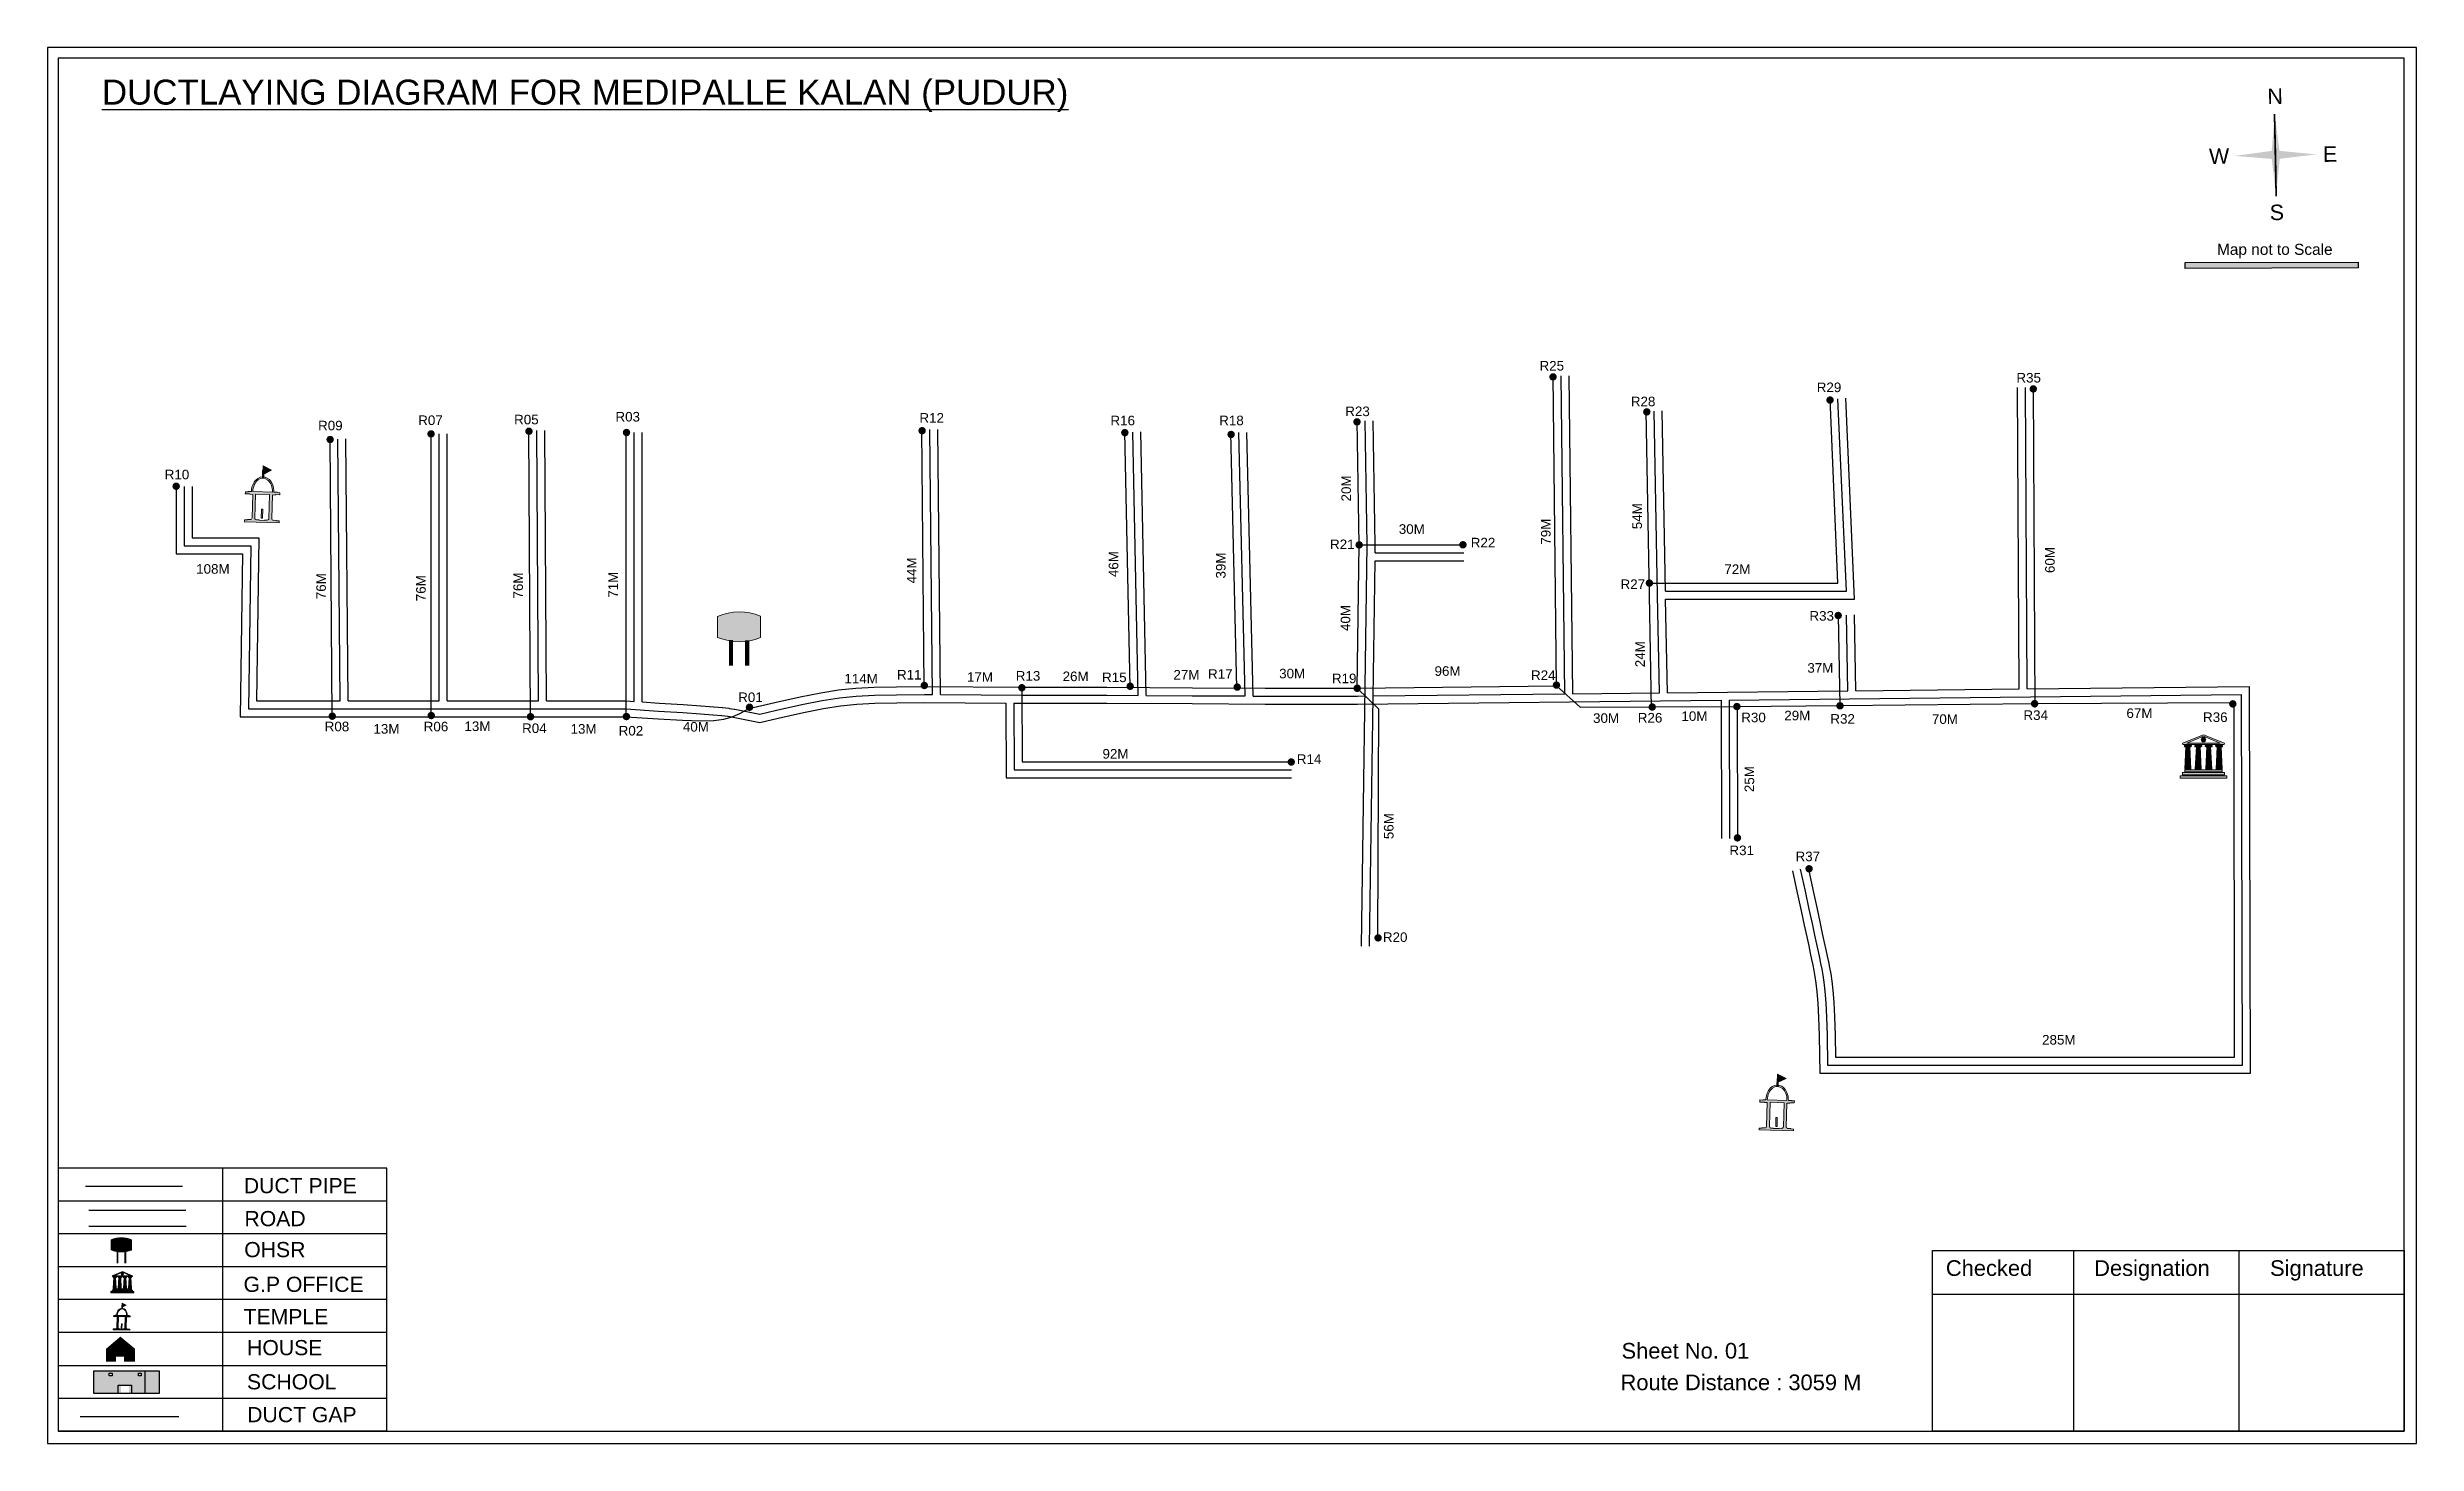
# Model space of a CAD drawing. Header units: inches. Extents: x 1446 to 12099, y 451 to 5049.
# Drawn here: x 9178 to 9771, y 504 to 854 of the extents above; entities that cross this region are included whole.
import ezdxf

# ---------------------------------------------------------------- set-up
doc = ezdxf.new("R2010")
doc.units = ezdxf.units.IN
doc.header["$MEASUREMENT"] = 0
for name, color, linetype in [('LANDMARK', 7, 'Continuous'), ('OHT', 7, 'Continuous'), ('pipe', 5, 'Continuous')]:
    doc.layers.add(name, color=color, linetype=linetype)
doc.styles.get("Standard").update_dxf_attribs({"font": 'arial.ttf'})

msp = doc.modelspace()

# ---------------------------------------------------------------- texts
at = {"color": 242, "lineweight": -2, "true_color": 0xcd2027}
msp.add_text('%%UDUCTLAYING DIAGRAM FOR MEDIPALLE KALAN (PUDUR)', height=6.25, dxfattribs=at).set_placement((9191.17, 839.34))
for s, p in [('N', (9733.58, 839.47)), ('W', (9718.95, 824.47)), ('E', (9747.5, 824.98)), ('S', (9734.16, 810.39))]:
    msp.add_text(s, height=3.86, rotation=1.00631).set_placement(p)
for s, height, p in [('Map not to Scale', 2.7631, (9720.93, 801.71)), ('DUCT PIPE', 3.798, (9226.7, 566.71)), ('ROAD ', 3.798, (9226.86, 558.45)), ('OHSR', 3.798, (9226.81, 550.69)), ('G.P OFFICE', 3.798, (9226.64, 542)), ('TEMPLE', 3.798, (9226.64, 533.91)), ('HOUSE', 3.798, (9227.52, 526.14)), ('SCHOOL', 3.798, (9227.5, 517.59)), ('DUCT GAP', 3.798, (9227.55, 509.36))]:
    msp.add_text(s, height=height).set_placement(p)
at = {"lineweight": 35}
for s, p in [('R25', (9551.24, 772.73)), ('R35', (9670.69, 769.73)), ('R28', (9574.11, 763.79)), ('R29', (9620.68, 767.33)), ('R09', (9245.3, 757.76)), ('R07', (9270.38, 759.09)), ('R05', (9294.4, 759.26)), ('R03', (9319.79, 759.97)), ('R12', (9395.92, 759.69)), ('R16', (9443.77, 759.02)), ('R18', (9471.01, 759.04)), ('R23', (9502.58, 761.32)), ('R10', (9206.89, 745.5)), ('R21', (9498.77, 728.01)), ('30M', (9515.99, 731.84)), ('R22', (9534.02, 728.44)), ('108M', (9214.76, 721.85)), ('72M', (9597.54, 721.79)), ('R27', (9571.54, 718.02)), ('R33', (9618.85, 710.1)), ('114M', (9377.13, 694.38)), ('R11', (9390.3, 695.36)), ('17M', (9407.83, 694.78)), ('R13', (9420.05, 695.08)), ('26M', (9431.79, 694.95)), ('R15', (9441.67, 694.71)), ('27M', (9459.54, 695.34)), ('R17', (9468.22, 695.54)), ('30M', (9486.03, 695.65)), ('R19', (9499.24, 694.44)), ('96M', (9524.95, 696.28)), ('R24', (9549.11, 695.23)), ('37M', (9618.32, 697.06)), ('R01', (9350.53, 689.72)), ('R08', (9246.96, 682.39)), ('13M', (9259.17, 681.8)), ('R06', (9271.76, 682.37)), ('13M', (9281.96, 682.46)), ('R04', (9296.4, 681.96)), ('13M', (9308.54, 681.79)), ('R02', (9320.59, 681.33)), ('40M', (9336.67, 682.31)), ('30M', (9564.65, 684.49)), ('R26', (9575.85, 684.58)), ('10M', (9586.79, 684.99)), ('R30', (9601.77, 684.65)), ('29M', (9612.55, 685.13)), ('R32', (9624.09, 684.29)), ('70M', (9649.52, 684.24)), ('R34', (9672.45, 685.23)), ('67M', (9698.25, 685.72)), ('R36', (9717.44, 684.72)), ('92M', (9441.78, 675.55)), ('R14', (9490.45, 674.23)), ('R31', (9598.81, 651.37)), ('R37', (9615.37, 649.86)), ('R20', (9512.01, 629.63)), ('285M', (9677.12, 603.93))]:
    msp.add_text(s, height=2.4, dxfattribs=at).set_placement(p)
for s, p in [('20M', (9504.01, 739.95)), ('54M', (9576.91, 732.99)), ('79M', (9554.02, 729.12)), ('44M', (9395.19, 719.41)), ('46M', (9445.74, 721)), ('39M', (9472.6, 720.65)), ('60M', (9680.28, 722.02)), ('76M', (9247.25, 715.47)), ('76M', (9272.27, 714.96)), ('76M', (9296.61, 715.64)), ('71M', (9320.42, 715.82)), ('40M', (9503.84, 707.5)), ('24M', (9577.62, 698.43)), ('25M', (9605, 667.15)), ('56M', (9514.67, 655.38))]:
    msp.add_text(s, height=2.4, rotation=90, dxfattribs=at).set_placement(p)
at = {"lineweight": -2}
for s, p in [('Checked', (9653.02, 546)), ('Designation', (9690.16, 546)), ('Signature', (9734.22, 546)), ('Sheet No. 01', (9571.78, 525.29)), ('Route Distance : 3059 M', (9571.53, 517.38))]:
    msp.add_text(s, height=3.924, dxfattribs=at).set_placement(p)

# ---------------------------------------------------------------- blocks, each defined once
blk = doc.blocks.new('OHT')
at = {"linetype": 'Continuous', "lineweight": 0, "true_color": 0x0ffffc}
blk.add_hatch(color=4, dxfattribs=at).paths.add_polyline_path([(0.012, 1), (0, 1, 0.101323), (-0.4, 0.916), (-0.4, 0.525, 0.194075), (0.399, 0.521), (0.399, 0.921, 0.097877)])
at = {"color": 4, "linetype": 'Continuous', "lineweight": 0, "true_color": 0x0ffffc, "flags": 128}
for points in [[(-0.4, 0.525), (-0.4, 0.916)], [(0.399, 0.521), (0.399, 0.921)]]:
    blk.add_lwpolyline(points, dxfattribs=at)
at = {"color": 4, "linetype": 'Continuous', "lineweight": 0, "true_color": 0x0ffffc, "const_width": 0.075, "flags": 128}
for points in [[(-0.15, 0), (-0.15, 0.475)], [(0.15, 0), (0.15, 0.473)]]:
    blk.add_lwpolyline(points, dxfattribs=at)
at = {"color": 4, "linetype": 'Continuous', "lineweight": 0, "true_color": 0x0ffffc}
for centre, radius, start, end in [((0.006, -0.019), 1.019, 67.3109, 113.4711), ((0.004, 1.513), 1.068, 247.7682, 291.7007)]:
    blk.add_arc(centre, radius, start, end, dxfattribs=at)
blk = doc.blocks.new('Government_Office')
at = {"linetype": 'Continuous', "lineweight": 0, "true_color": 0xff0000}
h = blk.add_hatch(color=1, dxfattribs=at)
h.paths.add_polyline_path([(0.44, 0.72), (0.45, 0.75), (0, 0.93), (-0.45, 0.75), (-0.44, 0.72)])
h.paths.add_polyline_path([(0.355, 0.75), (-0.355, 0.75), (0, 0.9)], flags=16)
h.paths.add_polyline_path([(0, 0.778, -1), (0, 0.872, -1)], flags=0)
h = blk.add_hatch(color=1, dxfattribs=at)
edge = h.paths.add_edge_path()
edge.add_line((-0.27, 0.195), (-0.295, 0.675))
edge.add_line((-0.295, 0.675), (-0.29, 0.675))
edge.add_arc((-0.278, 0.688), 0.0176, 225.304, 441.5659)
edge.add_line((-0.275, 0.705), (-0.395, 0.705))
edge.add_arc((-0.392, 0.688), 0.0176, 98.4341, 314.696)
edge.add_line((-0.38, 0.675), (-0.375, 0.675))
edge.add_line((-0.375, 0.675), (-0.4, 0.195))
edge.add_line((-0.4, 0.195), (-0.27, 0.195))
h = blk.add_hatch(color=1, dxfattribs=at)
edge = h.paths.add_edge_path()
edge.add_line((-0.047, 0.195), (-0.072, 0.675))
edge.add_line((-0.072, 0.675), (-0.067, 0.675))
edge.add_arc((-0.054, 0.688), 0.0176, 225.304, 441.5659)
edge.add_line((-0.052, 0.705), (-0.172, 0.705))
edge.add_arc((-0.169, 0.688), 0.0176, 98.4341, 314.696)
edge.add_line((-0.157, 0.675), (-0.152, 0.675))
edge.add_line((-0.152, 0.675), (-0.177, 0.195))
edge.add_line((-0.177, 0.195), (-0.047, 0.195))
h = blk.add_hatch(color=1, dxfattribs=at)
edge = h.paths.add_edge_path()
edge.add_arc((0, 0.825), 0.0467, 90, 270)
edge.add_arc((0, 0.825), 0.0467, 270, 450)
h = blk.add_hatch(color=1, dxfattribs=at)
edge = h.paths.add_edge_path()
edge.add_line((0.177, 0.195), (0.152, 0.675))
edge.add_line((0.152, 0.675), (0.157, 0.675))
edge.add_arc((0.169, 0.688), 0.0176, 225.304, 441.5659)
edge.add_line((0.172, 0.705), (0.052, 0.705))
edge.add_arc((0.054, 0.688), 0.0176, 98.4341, 314.696)
edge.add_line((0.067, 0.675), (0.072, 0.675))
edge.add_line((0.072, 0.675), (0.047, 0.195))
edge.add_line((0.047, 0.195), (0.177, 0.195))
h = blk.add_hatch(color=1, dxfattribs=at)
edge = h.paths.add_edge_path()
edge.add_line((0.4, 0.195), (0.375, 0.675))
edge.add_line((0.375, 0.675), (0.38, 0.675))
edge.add_arc((0.392, 0.688), 0.0176, 225.304, 441.5659)
edge.add_line((0.395, 0.705), (0.275, 0.705))
edge.add_arc((0.278, 0.688), 0.0176, 98.4341, 314.696)
edge.add_line((0.29, 0.675), (0.295, 0.675))
edge.add_line((0.295, 0.675), (0.27, 0.195))
edge.add_line((0.27, 0.195), (0.4, 0.195))
for points in [[(-0.5, 0.05), (0.5, 0.05), (0.5, 0), (-0.5, 0)], [(-0.45, 0.075), (-0.45, 0.12), (0.45, 0.12), (0.45, 0.075)], [(-0.4, 0.14), (-0.4, 0.18), (0.4, 0.18), (0.4, 0.14)]]:
    blk.add_hatch(color=1, dxfattribs=at).paths.add_polyline_path(points)
at = {"color": 1, "linetype": 'Continuous', "lineweight": 0, "true_color": 0xff0000, "flags": 128}
for points in [[(-0.45, 0.75), (-0.44, 0.72), (0.44, 0.72), (0.45, 0.75), (0, 0.93)], [(-0.355, 0.75), (0.355, 0.75), (0, 0.9)], [(-0.5, 0.05), (0.5, 0.05), (0.5, 0), (-0.5, 0)], [(-0.45, 0.075), (-0.45, 0.12), (0.45, 0.12), (0.45, 0.075)], [(-0.4, 0.14), (-0.4, 0.18), (0.4, 0.18), (0.4, 0.14)]]:
    blk.add_lwpolyline(points, close=True, dxfattribs=at)
for points in [[(-0.27, 0.195), (-0.295, 0.675), (-0.29, 0.675, 1.379694), (-0.275, 0.705), (-0.395, 0.705, 1.379694), (-0.38, 0.675), (-0.375, 0.675), (-0.4, 0.195)], [(-0.047, 0.195), (-0.072, 0.675), (-0.067, 0.675, 1.379694), (-0.052, 0.705), (-0.172, 0.705, 1.379694), (-0.157, 0.675), (-0.152, 0.675), (-0.177, 0.195)], [(0, 0.872, 1), (0, 0.778, 1)], [(0.177, 0.195), (0.152, 0.675), (0.157, 0.675, 1.379694), (0.172, 0.705), (0.052, 0.705, 1.379694), (0.067, 0.675), (0.072, 0.675), (0.047, 0.195)], [(0.4, 0.195), (0.375, 0.675), (0.38, 0.675, 1.379694), (0.395, 0.705), (0.275, 0.705, 1.379694), (0.29, 0.675), (0.295, 0.675), (0.27, 0.195)]]:
    blk.add_lwpolyline(points, format="xyb", close=True, dxfattribs=at)
blk = doc.blocks.new('Temple')
at = {"linetype": 'Continuous', "lineweight": 0, "true_color": 0xff0000}
h = blk.add_hatch(color=1, dxfattribs=at)
edge = h.paths.add_edge_path()
edge.add_line((0.012, 0.857), (0, 0.85))
edge.add_line((0, 0.85), (-0.003, 0.925))
edge.add_line((-0.003, 0.925), (-0.012, 0.925))
edge.add_line((-0.012, 0.925), (-0.012, 0.806))
edge.add_spline(control_points=[(-0.012, 0.806), (-0.004, 0.807), (0.004, 0.807), (0.012, 0.806)], knot_values=[6.223801, 6.223801, 6.223801, 6.223801, 6.343965, 6.343965, 6.343965, 6.343965], degree=3, periodic=0)
edge.add_line((0.012, 0.806), (0.012, 0.857))
at = {"linetype": 'Continuous', "lineweight": 0, "true_color": 0xe66000}
blk.add_hatch(color=32, dxfattribs=at).paths.add_polyline_path([(-0.006, 1), (0.147, 0.931), (0, 0.85)])
at = {"linetype": 'Continuous', "lineweight": 0, "true_color": 0xff0000}
h = blk.add_hatch(color=1, dxfattribs=at)
edge = h.paths.add_edge_path()
edge.add_line((0.175, 0.49), (0.225, 0.49))
edge.add_line((0.225, 0.49), (0.225, 0.497))
edge.add_line((0.225, 0.497), (0.307, 0.497))
edge.add_line((0.307, 0.497), (0.307, 0.533))
edge.add_line((0.307, 0.533), (0.257, 0.533))
edge.add_line((0.257, 0.533), (0.257, 0.54))
edge.add_line((0.257, 0.54), (0.2, 0.54))
edge.add_spline(control_points=[(0.2, 0.54), (0.2, 0.589), (0.19, 0.638), (0.142, 0.743), (0.092, 0.79), (0.027, 0.805), (0.02, 0.806), (0.012, 0.806)], knot_values=[4.712389, 4.712389, 4.712389, 4.712389, 5.278166, 5.278166, 6.117402, 6.117402, 6.223801, 6.223801, 6.223801, 6.223801], degree=3, periodic=0)
edge.add_line((0.012, 0.806), (0.012, 0.79))
edge.add_line((0.012, 0.79), (-0.012, 0.79))
edge.add_line((-0.012, 0.79), (-0.012, 0.806))
edge.add_spline(control_points=[(-0.012, 0.806), (-0.055, 0.802), (-0.096, 0.781), (-0.171, 0.699), (-0.197, 0.628), (-0.2, 0.55), (-0.2, 0.545), (-0.2, 0.54)], knot_values=[6.343965, 6.343965, 6.343965, 6.343965, 6.956638, 6.956638, 7.795874, 7.795874, 7.853982, 7.853982, 7.853982, 7.853982], degree=3, periodic=0)
edge.add_line((-0.2, 0.54), (-0.257, 0.54))
edge.add_line((-0.257, 0.54), (-0.257, 0.533))
edge.add_line((-0.257, 0.533), (-0.307, 0.533))
edge.add_line((-0.307, 0.533), (-0.307, 0.497))
edge.add_line((-0.307, 0.497), (-0.225, 0.497))
edge.add_line((-0.225, 0.497), (-0.225, 0.49))
edge.add_line((-0.225, 0.49), (-0.175, 0.49))
edge.add_line((-0.175, 0.49), (-0.175, 0.07))
edge.add_arc((-0.205, 0.07), 0.03, -90, 0, ccw=False)
edge.add_line((-0.205, 0.04), (-0.257, 0.04))
edge.add_line((-0.257, 0.04), (-0.257, 0.033))
edge.add_line((-0.257, 0.033), (-0.307, 0.033))
edge.add_line((-0.307, 0.033), (-0.307, 0))
edge.add_line((-0.307, 0), (0.307, 0))
edge.add_line((0.307, 0), (0.307, 0.033))
edge.add_line((0.307, 0.033), (0.257, 0.033))
edge.add_line((0.257, 0.033), (0.257, 0.04))
edge.add_line((0.257, 0.04), (0.205, 0.04))
edge.add_arc((0.205, 0.07), 0.03, 180, 270, ccw=False)
edge.add_line((0.175, 0.07), (0.175, 0.49))
h.paths.add_polyline_path([(0.125, 0.07, -0.414214), (0.095, 0.04), (0.05, 0.04), (0.05, 0.033), (-0.05, 0.033), (-0.05, 0.04), (-0.095, 0.04, -0.414214), (-0.125, 0.07), (-0.125, 0.497), (0.125, 0.497)], flags=16)
edge = h.paths.add_edge_path(flags=16)
edge.add_ellipse((0, 0.54), major_axis=(0, 0.242), ratio=0.722808, start_angle=270, end_angle=450, ccw=False)
edge.add_line((0.175, 0.54), (-0.175, 0.54))
h.paths.add_polyline_path([(0.012, 0.23), (0.012, 0.07), (-0.012, 0.07), (-0.012, 0.23)], flags=0)
h = blk.add_hatch(color=1, dxfattribs=at)
edge = h.paths.add_edge_path()
edge.add_line((0.012, 0.79), (0.012, 0.806))
edge.add_spline(control_points=[(0.012, 0.806), (0.004, 0.807), (-0.004, 0.807), (-0.012, 0.806)], knot_values=[6.223801, 6.223801, 6.223801, 6.223801, 6.343965, 6.343965, 6.343965, 6.343965], degree=3, periodic=0)
edge.add_line((-0.012, 0.806), (-0.012, 0.79))
edge.add_line((-0.012, 0.79), (0.012, 0.79))
at = {"color": 1, "linetype": 'Continuous', "lineweight": 0, "true_color": 0xff0000, "flags": 128}
for points in [[(0.012, 0.925), (-0.012, 0.925), (-0.012, 0.79), (0.012, 0.79)], [(0.012, 0.23), (-0.012, 0.23), (-0.012, 0.07), (0.012, 0.07)]]:
    blk.add_lwpolyline(points, close=True, dxfattribs=at)
at = {"color": 32, "linetype": 'Continuous', "lineweight": 0, "true_color": 0xe66000, "flags": 128}
blk.add_lwpolyline([(-0.006, 1), (0.147, 0.931), (0, 0.85), (-0.006, 1)], dxfattribs=at)
at = {"color": 1, "linetype": 'Continuous', "lineweight": 0, "true_color": 0xff0000, "flags": 128}
blk.add_lwpolyline([(0.2, 0.54), (0.257, 0.54), (0.257, 0.533), (0.307, 0.533), (0.307, 0.497), (0.225, 0.497), (0.225, 0.49), (0.175, 0.49), (0.175, 0.07, 0.414214), (0.205, 0.04), (0.257, 0.04), (0.257, 0.033), (0.307, 0.033), (0.307, 0), (-0.307, 0), (-0.307, 0.033), (-0.257, 0.033), (-0.257, 0.04), (-0.205, 0.04, 0.414214), (-0.175, 0.07), (-0.175, 0.49), (-0.225, 0.49), (-0.225, 0.497), (-0.307, 0.497), (-0.307, 0.533), (-0.257, 0.533), (-0.257, 0.54), (-0.2, 0.54)], format="xyb", dxfattribs=at)
blk.add_lwpolyline([(-0.175, 0.54), (0.175, 0.54)], dxfattribs=at)
blk.add_lwpolyline([(0.125, 0.497), (0.125, 0.07, -0.414214), (0.095, 0.04), (0.05, 0.04), (0.05, 0.033), (-0.05, 0.033), (-0.05, 0.04), (-0.095, 0.04, -0.414214), (-0.125, 0.07), (-0.125, 0.497)], format="xyb", close=True, dxfattribs=at)
at = {"color": 1, "linetype": 'Continuous', "lineweight": 0, "true_color": 0xff0000}
blk.add_ellipse((0, 0.54), major_axis=(0, 0.242), ratio=0.722808, start_param=4.712389, end_param=7.853982, dxfattribs=at)
blk.add_open_spline([(0.2, 0.54), (0.2, 0.589), (0.19, 0.638), (0.142, 0.743), (0.092, 0.79), (-0.023, 0.816), (-0.085, 0.794), (-0.171, 0.699), (-0.197, 0.628), (-0.2, 0.55), (-0.2, 0.545), (-0.2, 0.54)], degree=3, knots=[4.712389, 4.712389, 4.712389, 4.712389, 5.278166, 5.278166, 6.117402, 6.117402, 6.956638, 6.956638, 7.795874, 7.795874, 7.853982, 7.853982, 7.853982, 7.853982], dxfattribs=at)

# ---------------------------------------------------------------- hatches: boundary and pattern name
at = {"true_color": 0x0093dd}
h = msp.add_hatch(color=142, dxfattribs=at)
h.dxf.hatch_style = 1
h.paths.add_polyline_path([(9712.99, 799.76), (9712.99, 798.32), (9756.29, 798.42), (9756.29, 799.86)])
h = msp.add_hatch(color=140)
h.dxf.hatch_style = 1
h.paths.add_polyline_path([(9192.32, 522.23), (9189.15, 522.23), (9189.15, 516.53), (9192.32, 516.53)])
h.paths.add_polyline_path([(9205.52, 522.23), (9201.92, 522.23), (9201.92, 516.53), (9205.52, 516.53)])
h = msp.add_hatch(color=167)
h.dxf.hatch_style = 1
h.paths.add_polyline_path([(9201.92, 522.23), (9192.32, 522.23), (9192.32, 516.53), (9195.93, 516.53), (9195.93, 518.4), (9197.91, 518.4), (9197.91, 516.53), (9201.92, 516.53)])
h.paths.add_polyline_path([(9193.69, 520.96), (9192.99, 520.96), (9192.99, 521.61), (9193.69, 521.61)], flags=16)
h.paths.add_polyline_path([(9200.31, 520.96), (9200.31, 521.61), (9201.02, 521.61), (9201.02, 520.96)], flags=16)
at = {"layer": 'OHT'}
h = msp.add_hatch(color=5, dxfattribs=at)
h.dxf.hatch_style = 1
h.paths.add_polyline_path([(9195.78, 530.8), (9192.2, 527.75), (9199.47, 527.75)])
h.paths.add_polyline_path([(9199.47, 527.75), (9192.2, 527.75), (9192.2, 524.51), (9194.66, 524.51), (9194.66, 525.77), (9196.68, 525.77), (9196.68, 524.51), (9199.47, 524.51)])
at = {"layer": 'pipe', "lineweight": 35}
h = msp.add_hatch(color=256, dxfattribs=at)
h.dxf.hatch_style = 1
h.paths.add_polyline_path([(9553.69, 771.14, 1), (9555.56, 771.14, 1)])
h = msp.add_hatch(color=256, dxfattribs=at)
h.dxf.hatch_style = 1
h.paths.add_polyline_path([(9623.07, 765.35, 1), (9624.94, 765.35, 1)])
h = msp.add_hatch(color=256, dxfattribs=at)
h.dxf.hatch_style = 1
h.paths.add_polyline_path([(9673.98, 768.13, 1), (9675.85, 768.13, 1)])
h = msp.add_hatch(color=256, dxfattribs=at)
h.dxf.hatch_style = 1
h.paths.add_polyline_path([(9504.59, 759.88, 1), (9506.46, 759.88, 1)])
h = msp.add_hatch(color=256, dxfattribs=at)
h.dxf.hatch_style = 1
h.paths.add_polyline_path([(9577.18, 762.38, 1), (9579.05, 762.38, 1)])
h = msp.add_hatch(color=256, dxfattribs=at)
h.dxf.hatch_style = 1
h.paths.add_polyline_path([(9247.39, 755.46, 1), (9249.26, 755.46, 1)])
h = msp.add_hatch(color=256, dxfattribs=at)
h.dxf.hatch_style = 1
h.paths.add_polyline_path([(9272.66, 756.87, 1), (9274.53, 756.87, 1)])
h = msp.add_hatch(color=256, dxfattribs=at)
h.dxf.hatch_style = 1
h.paths.add_polyline_path([(9297.19, 757.53, 1), (9299.06, 757.53, 1)])
h = msp.add_hatch(color=256, dxfattribs=at)
h.dxf.hatch_style = 1
h.paths.add_polyline_path([(9321.62, 757.21, 1), (9323.49, 757.21, 1)])
h = msp.add_hatch(color=256, dxfattribs=at)
h.dxf.hatch_style = 1
h.paths.add_polyline_path([(9395.66, 757.68, 1), (9397.53, 757.68, 1)])
h = msp.add_hatch(color=256, dxfattribs=at)
h.dxf.hatch_style = 1
h.paths.add_polyline_path([(9446.44, 757.18, 1), (9448.31, 757.18, 1)])
h = msp.add_hatch(color=256, dxfattribs=at)
h.dxf.hatch_style = 1
h.paths.add_polyline_path([(9473.06, 756.73, 1), (9474.93, 756.73, 1)])
h = msp.add_hatch(color=256, dxfattribs=at)
h.dxf.hatch_style = 1
h.paths.add_polyline_path([(9208.82, 743.75, 1), (9210.7, 743.75, 1)])
h = msp.add_hatch(color=256, dxfattribs=at)
h.dxf.hatch_style = 1
h.paths.add_polyline_path([(9505.13, 729.06, 1), (9507, 729.06, 1)])
h = msp.add_hatch(color=256, dxfattribs=at)
h.dxf.hatch_style = 1
h.paths.add_polyline_path([(9531.13, 729.1, 1), (9533, 729.1, 1)])
h = msp.add_hatch(color=256, dxfattribs=at)
h.dxf.hatch_style = 1
h.paths.add_polyline_path([(9577.83, 719.51, 1), (9579.7, 719.51, 1)])
h = msp.add_hatch(color=256, dxfattribs=at)
h.dxf.hatch_style = 1
h.paths.add_polyline_path([(9625.12, 711.39, 1), (9626.99, 711.39, 1)])
h = msp.add_hatch(color=256, dxfattribs=at)
h.dxf.hatch_style = 1
h.paths.add_polyline_path([(9396.22, 693.86, 1), (9398.09, 693.86, 1)])
h = msp.add_hatch(color=256, dxfattribs=at)
h.dxf.hatch_style = 1
h.paths.add_polyline_path([(9447.78, 693.66, 1), (9449.65, 693.66, 1)])
h = msp.add_hatch(color=256, dxfattribs=at)
h.dxf.hatch_style = 1
h.paths.add_polyline_path([(9474.58, 693.46, 1), (9476.45, 693.46, 1)])
h = msp.add_hatch(color=256, dxfattribs=at)
h.dxf.hatch_style = 1
h.paths.add_polyline_path([(9554.55, 693.96, 1), (9556.42, 693.96, 1)])
h = msp.add_hatch(color=256, dxfattribs=at)
h.dxf.hatch_style = 1
h.paths.add_polyline_path([(9352.43, 688.41, 1), (9354.31, 688.41, 1)])
h = msp.add_hatch(color=256, dxfattribs=at)
h.dxf.hatch_style = 1
h.paths.add_polyline_path([(9420.65, 693.3, 1), (9422.52, 693.3, 1)])
h = msp.add_hatch(color=256, dxfattribs=at)
h.dxf.hatch_style = 1
h.paths.add_polyline_path([(9504.64, 693.16, 1), (9506.52, 693.16, 1)])
h = msp.add_hatch(color=256, dxfattribs=at)
h.dxf.hatch_style = 1
h.paths.add_polyline_path([(9578.54, 688.47, 1), (9580.41, 688.47, 1)])
h = msp.add_hatch(color=256, dxfattribs=at)
h.dxf.hatch_style = 1
h.paths.add_polyline_path([(9599.75, 688.59, 1), (9601.62, 688.59, 1)])
h = msp.add_hatch(color=256, dxfattribs=at)
h.dxf.hatch_style = 1
h.paths.add_polyline_path([(9625.57, 688.78, 1), (9627.44, 688.78, 1)])
h = msp.add_hatch(color=256, dxfattribs=at)
h.dxf.hatch_style = 1
h.paths.add_polyline_path([(9674.31, 689.31, 1), (9676.19, 689.31, 1)])
h = msp.add_hatch(color=256, dxfattribs=at)
h.dxf.hatch_style = 1
h.paths.add_polyline_path([(9723.95, 689.25, 1), (9725.83, 689.25, 1)])
h = msp.add_hatch(color=256, dxfattribs=at)
h.dxf.hatch_style = 1
h.paths.add_polyline_path([(9247.93, 686.17, 1), (9249.8, 686.17, 1)])
h = msp.add_hatch(color=256, dxfattribs=at)
h.dxf.hatch_style = 1
h.paths.add_polyline_path([(9272.72, 686.33, 1), (9274.59, 686.33, 1)])
h = msp.add_hatch(color=256, dxfattribs=at)
h.dxf.hatch_style = 1
h.paths.add_polyline_path([(9297.58, 686.05, 1), (9299.46, 686.05, 1)])
h = msp.add_hatch(color=256, dxfattribs=at)
h.dxf.hatch_style = 1
h.paths.add_polyline_path([(9321.58, 686.09, 1), (9323.46, 686.09, 1)])
h = msp.add_hatch(color=256, dxfattribs=at)
h.dxf.hatch_style = 1
h.paths.add_polyline_path([(9488.12, 674.7, 1), (9489.99, 674.7, 1)])
h = msp.add_hatch(color=256, dxfattribs=at)
h.dxf.hatch_style = 1
h.paths.add_polyline_path([(9599.88, 655.7, 1), (9601.75, 655.7, 1)])
h = msp.add_hatch(color=256, dxfattribs=at)
h.dxf.hatch_style = 1
h.paths.add_polyline_path([(9617.83, 647.96, 1), (9619.7, 647.96, 1)])
h = msp.add_hatch(color=256, dxfattribs=at)
h.dxf.hatch_style = 1
h.paths.add_polyline_path([(9509.87, 630.66, 1), (9511.74, 630.66, 1)])

# ---------------------------------------------------------------- linework, layer by layer
for p, q in [((9735.73, 816.41), (9735.37, 836.93)), ((9735.37, 836.93), (9735.73, 816.41)), ((9735.73, 816.41), (9735.37, 836.93)), ((9735.55, 826.65), (9735.73, 816.41)), ((9557.56, 691.77), (9556.64, 771.43)), ((9559.56, 691.79), (9558.64, 771.45)), ((9671.37, 692.99), (9670.94, 768.51)), ((9673.37, 693.01), (9672.94, 768.52)), ((9250.81, 689.99), (9250.29, 755.59)), ((9252.81, 689.99), (9252.29, 755.61)), ((9275.63, 689.99), (9275.63, 756.86)), ((9277.63, 689.99), (9277.63, 756.86)), ((9300.51, 689.99), (9300.11, 757.73)), ((9302.51, 689.99), (9302.11, 757.75)), ((9324.48, 689.87), (9324.48, 757.19)), ((9326.48, 689.74), (9326.48, 757.19)), ((9399.17, 691.59), (9398.51, 757.94)), ((9401.17, 691.58), (9400.51, 757.96)), ((9450.72, 691.39), (9449.36, 757.34)), ((9452.72, 691.38), (9451.36, 757.38)), ((9477.5, 691.23), (9475.91, 757.2)), ((9479.5, 691.22), (9477.91, 757.25)), ((9510.04, 725.11), (9532.27, 725.11)), ((9510.07, 727.11), (9532.27, 727.11)), ((9628.5, 692.53), (9628.14, 711.51)), ((9630.5, 692.55), (9630.14, 711.54)), ((9596.76, 690.19), (9596.79, 655.51)), ((9598.76, 690.21), (9598.79, 655.51)), ((9180.24, 572.97), (9180.24, 507.78)), ((9221.39, 572.97), (9221.39, 507.14)), ((9262.53, 564.74), (9180.24, 564.74)), ((9187.89, 562.47), (9212.17, 562.47)), ((9187.89, 558.49), (9212.3, 558.49)), ((9262.53, 556.51), (9180.24, 556.51)), ((9262.53, 548.28), (9180.24, 548.28)), ((9262.53, 540.06), (9180.24, 540.06)), ((9262.53, 531.83), (9180.24, 531.83)), ((9180.24, 523.6), (9262.53, 523.6)), ((9201.92, 522.23), (9201.92, 516.53)), ((9180.24, 515.37), (9262.53, 515.37)), ((9180.24, 507.78), (9180.24, 507.14)), ((9262.53, 507.14), (9180.24, 507.14))]:
    msp.add_line(p, q)
at = {"color": 1}
for p, q in [((9735.37, 836.93), (9735.55, 826.66)), ((9185.75, 510.76), (9206.51, 510.76)), ((9206.51, 510.76), (9210.43, 510.76))]:
    msp.add_line(p, q, dxfattribs=at)
at = {"color": 5}
for p, q in [((9555.53, 693.75), (9554.64, 771.4)), ((9675.39, 688.37), (9674.94, 768.53)), ((9248.84, 685.99), (9248.29, 755.58)), ((9273.63, 685.99), (9273.63, 756.86)), ((9298.54, 685.99), (9298.11, 757.72)), ((9322.48, 685.99), (9322.48, 757.19)), ((9397.15, 693.6), (9396.51, 757.92)), ((9448.68, 693.43), (9447.36, 757.3)), ((9475.45, 693.24), (9473.91, 757.15)), ((9506.09, 729.11), (9532.27, 729.11)), ((9626.57, 688.89), (9626.14, 711.47)), ((9505.59, 693.22), (9510.92, 687.99)), ((9561.44, 688.4), (9555.53, 693.75)), ((9510.92, 687.99), (9510.63, 630.84)), ((9600.76, 688.14), (9600.79, 655.51))]:
    msp.add_line(p, q, dxfattribs=at)
at = {"color": 242, "lineweight": -2, "true_color": 0xcd2027}
for p, q in [((9684.95, 552.36), (9684.95, 507.1)), ((9726.42, 552.36), (9726.42, 507.1)), ((9649.64, 541.4), (9767.79, 541.4))]:
    msp.add_line(p, q, dxfattribs=at)
at = {"lineweight": -2}
for points in [[(9177.5, 853.66), (9177.5, 504), (9770.93, 504), (9770.93, 853.66)], [(9180.24, 850.99), (9180.24, 507.14), (9767.79, 507.14), (9767.79, 850.99)]]:
    msp.add_lwpolyline(points, close=True, dxfattribs=at)
at = {"color": 142, "true_color": 0x0093dd}
msp.add_lwpolyline([(9756.29, 798.42), (9712.99, 798.32), (9712.99, 799.76), (9756.29, 799.86), (9756.29, 798.42)], dxfattribs=at)
at = {"color": 5}
for points in [[(9578.8, 719.49), (9626, 719.49), (9624.01, 765.61)], [(9505.59, 693.22), (9506.09, 729.11), (9505.59, 760.1)], [(9579.33, 688.08), (9578.8, 716.44), (9577.98, 762.56)], [(9209.76, 743.71), (9209.76, 726.83), (9226.39, 726.83), (9225.81, 685.99), (9248.84, 685.99), (9273.63, 685.99), (9298.54, 685.99), (9322.48, 685.99)], [(9353.19, 688.08), (9359.69, 689.59), (9366.08, 691.01), (9371.23, 692.04), (9375.68, 692.74), (9379.96, 693.17), (9384.61, 693.41), (9390.16, 693.54), (9397.15, 693.6), (9421.57, 693.45), (9442.88, 693.43), (9464.28, 693.31), (9482.53, 693.2), (9505.59, 693.22), (9555.53, 693.75)], [(9421.57, 693.45), (9421.62, 674.75), (9489.12, 674.75)], [(9561.44, 688.4), (9579.32, 688.54), (9600.68, 688.59), (9626.57, 688.89)], [(9725.18, 689.6), (9725.24, 600.69), (9625.43, 600.69), (9625.34, 606.31), (9625.2, 610.88), (9625.01, 614.55), (9624.79, 617.47), (9624.54, 619.79), (9624.26, 621.66), (9623.98, 623.23), (9623.68, 624.65), (9623.38, 626.07), (9623.05, 627.63), (9622.65, 629.49), (9622.16, 631.79), (9621.53, 634.67), (9620.75, 638.29), (9619.78, 642.79), (9618.58, 648.32)], [(9626.57, 688.89), (9675.39, 689.32), (9725.18, 689.6)], [(9322.48, 685.99), (9330.46, 685.49), (9336.54, 685.15), (9341.08, 685.01), (9344.43, 685.09), (9346.96, 685.41), (9349.02, 686), (9350.98, 686.88), (9353.19, 688.08)]]:
    msp.add_lwpolyline(points, dxfattribs=at)
for points in [[(9582.78, 717.49), (9628.09, 717.49), (9626, 765.69)], [(9582.82, 715.49), (9630.17, 715.49), (9628, 765.78)], [(9506.69, 628.54), (9508.09, 729.12), (9507.59, 760.13)], [(9510.07, 727.11), (9510.09, 729.12), (9509.59, 760.16)], [(9581.26, 692.03), (9580.8, 716.48), (9579.98, 762.59)], [(9582.78, 717.49), (9581.98, 762.63)], [(9211.76, 743.71), (9211.76, 728.83), (9228.42, 728.83), (9227.84, 687.99), (9248.84, 687.99), (9273.63, 687.99), (9298.54, 687.99), (9322.48, 687.99)], [(9213.76, 743.71), (9213.76, 730.83), (9230.44, 730.83), (9229.87, 689.99), (9248.84, 689.99), (9250.81, 689.99)], [(9508.69, 628.54), (9510.04, 725.11)], [(9583.26, 692.05), (9582.82, 715.49)], [(9252.81, 689.99), (9273.63, 689.99), (9275.63, 689.99)], [(9277.63, 689.99), (9298.54, 689.99), (9300.51, 689.99)], [(9302.51, 689.99), (9322.48, 689.99)], [(9322.48, 689.98), (9324.48, 689.87)], [(9355.96, 686.67), (9360.13, 687.64), (9366.49, 689.06), (9371.58, 690.07), (9375.93, 690.75), (9380.11, 691.18), (9384.68, 691.42), (9390.19, 691.54), (9397.16, 691.6), (9399.17, 691.59)], [(9355.99, 684.62), (9360.58, 685.69), (9366.9, 687.1), (9371.93, 688.1), (9376.19, 688.77), (9380.27, 689.18), (9384.76, 689.42), (9390.23, 689.54), (9397.16, 689.6), (9417.58, 689.47)], [(9401.17, 691.58), (9421.57, 691.45), (9442.87, 691.43), (9450.72, 691.39)], [(9417.58, 689.47), (9417.63, 670.75), (9489.12, 670.75)], [(9419.58, 689.46), (9421.56, 689.45), (9442.86, 689.43), (9464.26, 689.31), (9482.52, 689.2), (9505.62, 689.22), (9596.76, 690.19)], [(9419.58, 689.46), (9419.62, 672.75), (9489.12, 672.75)], [(9452.72, 691.38), (9464.27, 691.31), (9477.5, 691.23)], [(9479.5, 691.22), (9482.52, 691.2), (9505.61, 691.22), (9507.57, 691.24)], [(9509.57, 691.26), (9557.56, 691.77)], [(9559.56, 691.79), (9581.26, 692.03)], [(9583.26, 692.05), (9628.5, 692.53)], [(9598.76, 690.21), (9726.96, 691.58)], [(9728.96, 693.61), (9729.26, 596.69), (9621.5, 596.69), (9621.34, 606.21), (9621.2, 610.71), (9621.02, 614.3), (9620.81, 617.1), (9620.57, 619.29), (9620.32, 621.01), (9620.05, 622.47), (9619.77, 623.83), (9619.47, 625.24), (9619.14, 626.8), (9618.74, 628.65), (9618.25, 630.95), (9617.62, 633.83), (9616.84, 637.45), (9615.87, 641.95), (9614.67, 647.48)], [(9726.96, 691.58), (9727.25, 598.69), (9623.47, 598.69), (9623.34, 606.26), (9623.2, 610.8), (9623.02, 614.42), (9622.8, 617.29), (9622.55, 619.54), (9622.29, 621.34), (9622.01, 622.85), (9621.72, 624.24), (9621.42, 625.65), (9621.09, 627.22), (9620.69, 629.07), (9620.2, 631.37), (9619.58, 634.25), (9618.8, 637.87), (9617.82, 642.37), (9616.62, 647.9)], [(9630.5, 692.55), (9671.37, 692.99)], [(9673.37, 693.01), (9728.96, 693.61)], [(9262.53, 507.14), (9262.53, 572.97), (9180.24, 572.97)], [(9195.24, 516.53), (9195.24, 518.64), (9198.59, 518.64), (9198.59, 516.53)]]:
    msp.add_lwpolyline(points)
for points in [[(9326.48, 689.74), (9330.71, 689.47), (9336.75, 689.08, -0.00073), (9336.77, 689.08), (9341.19, 688.78, -0.00175), (9341.22, 688.77), (9344.34, 688.54, -0.003814), (9344.41, 688.53), (9346.56, 688.34, -0.00738), (9346.68, 688.33), (9348.19, 688.15, -0.010682), (9348.36, 688.12), (9349.55, 687.93, -0.007976), (9349.68, 687.9), (9355.96, 686.67)], [(9322.48, 687.99), (9330.58, 687.47), (9336.63, 687.08, -0.00073), (9336.63, 687.08), (9341.05, 686.78, -0.00175), (9341.07, 686.78), (9344.2, 686.55, -0.003814), (9344.23, 686.54), (9346.38, 686.35, -0.00738), (9346.44, 686.34), (9347.95, 686.16, -0.010682), (9348.04, 686.15), (9349.23, 685.95, -0.007976), (9349.29, 685.94), (9355.99, 684.62)]]:
    msp.add_lwpolyline(points, format="xyb")
at = {"color": 242, "lineweight": -2, "true_color": 0xcd2027}
msp.add_lwpolyline([(9767.79, 507.1), (9649.64, 507.1), (9649.64, 552.36), (9767.79, 552.36)], close=True, dxfattribs=at)
for points in [[(9205.52, 522.23), (9205.52, 516.53), (9189.15, 516.53), (9189.15, 522.23)], [(9193.69, 521.61), (9193.69, 520.96), (9192.99, 520.96), (9192.99, 521.61)], [(9200.31, 520.96), (9200.31, 521.61), (9201.02, 521.61), (9201.02, 520.96)]]:
    msp.add_lwpolyline(points, close=True)
at = {"color": 1}
msp.add_solid([(9734.53, 826.64), (9736.73, 826.68), (9735.37, 836.93)], dxfattribs=at)
msp.add_solid([(9734.53, 826.64), (9736.73, 826.68), (9735.37, 836.93)], dxfattribs=at)
for points in [[(9735.57, 825.66), (9735.54, 827.86), (9725.29, 826.49)], [(9735.57, 825.66), (9735.54, 827.86), (9725.29, 826.49)], [(9734.54, 826.64), (9736.73, 826.68), (9735.73, 816.41)], [(9734.54, 826.64), (9736.73, 826.68), (9735.73, 816.41)], [(9735.57, 825.66), (9735.54, 827.86), (9745.8, 826.85)], [(9735.57, 825.66), (9735.54, 827.86), (9745.8, 826.85)]]:
    msp.add_solid(points)
at = {"layer": 'OHT', "color": 5}
msp.add_line((9187.08, 568.49), (9211.36, 568.49), dxfattribs=at)

# ---------------------------------------------------------------- block references
at = {"layer": 'LANDMARK', "rotation": 358.3713438591284}
for p, xscale, yscale, zscale in [((9231.2, 734.76), 14.0804403103903, 14.0804403103903, 14.0804403103903), ((9610.54, 582.43), 14.0804403103903, 14.0804403103903, 14.0804403103903), ((9196.07, 532.46), 6.727816364256191, 6.727816364256191, 6.727816364256191)]:
    msp.add_blockref('Temple', p, dxfattribs=dict(at, xscale=xscale, yscale=yscale, zscale=zscale))
at = {"layer": 'LANDMARK'}
for p, xscale, yscale, zscale in [((9717.55, 670.64), 11.70622078459623, 11.70622078459623, 11.70622078459623), ((9196.28, 541.77), 5.704785957405569, 5.704785957405569, 5.704785957405569)]:
    msp.add_blockref('Government_Office', p, dxfattribs=dict(at, xscale=xscale, yscale=yscale, zscale=zscale))
at = {"layer": 'OHT'}
for p, xscale, yscale, zscale in [((9350.76, 698.85), 13.43904691210524, 13.43904691210524, 13.43904691210524), ((9196.03, 549.14), 6.421350308807351, 6.421350308807351, 6.421350308807351)]:
    msp.add_blockref('OHT', p, dxfattribs=dict(at, xscale=xscale, yscale=yscale, zscale=zscale))

msp.set_redraw_order([(e.dxf.handle, doc.entitydb.next_handle()) for e in msp.query("TEXT MTEXT ATTDEF DIMENSION ARC_DIMENSION")])  # texts and dimensions are drawn at this point

doc.saveas('drawing.dxf')
